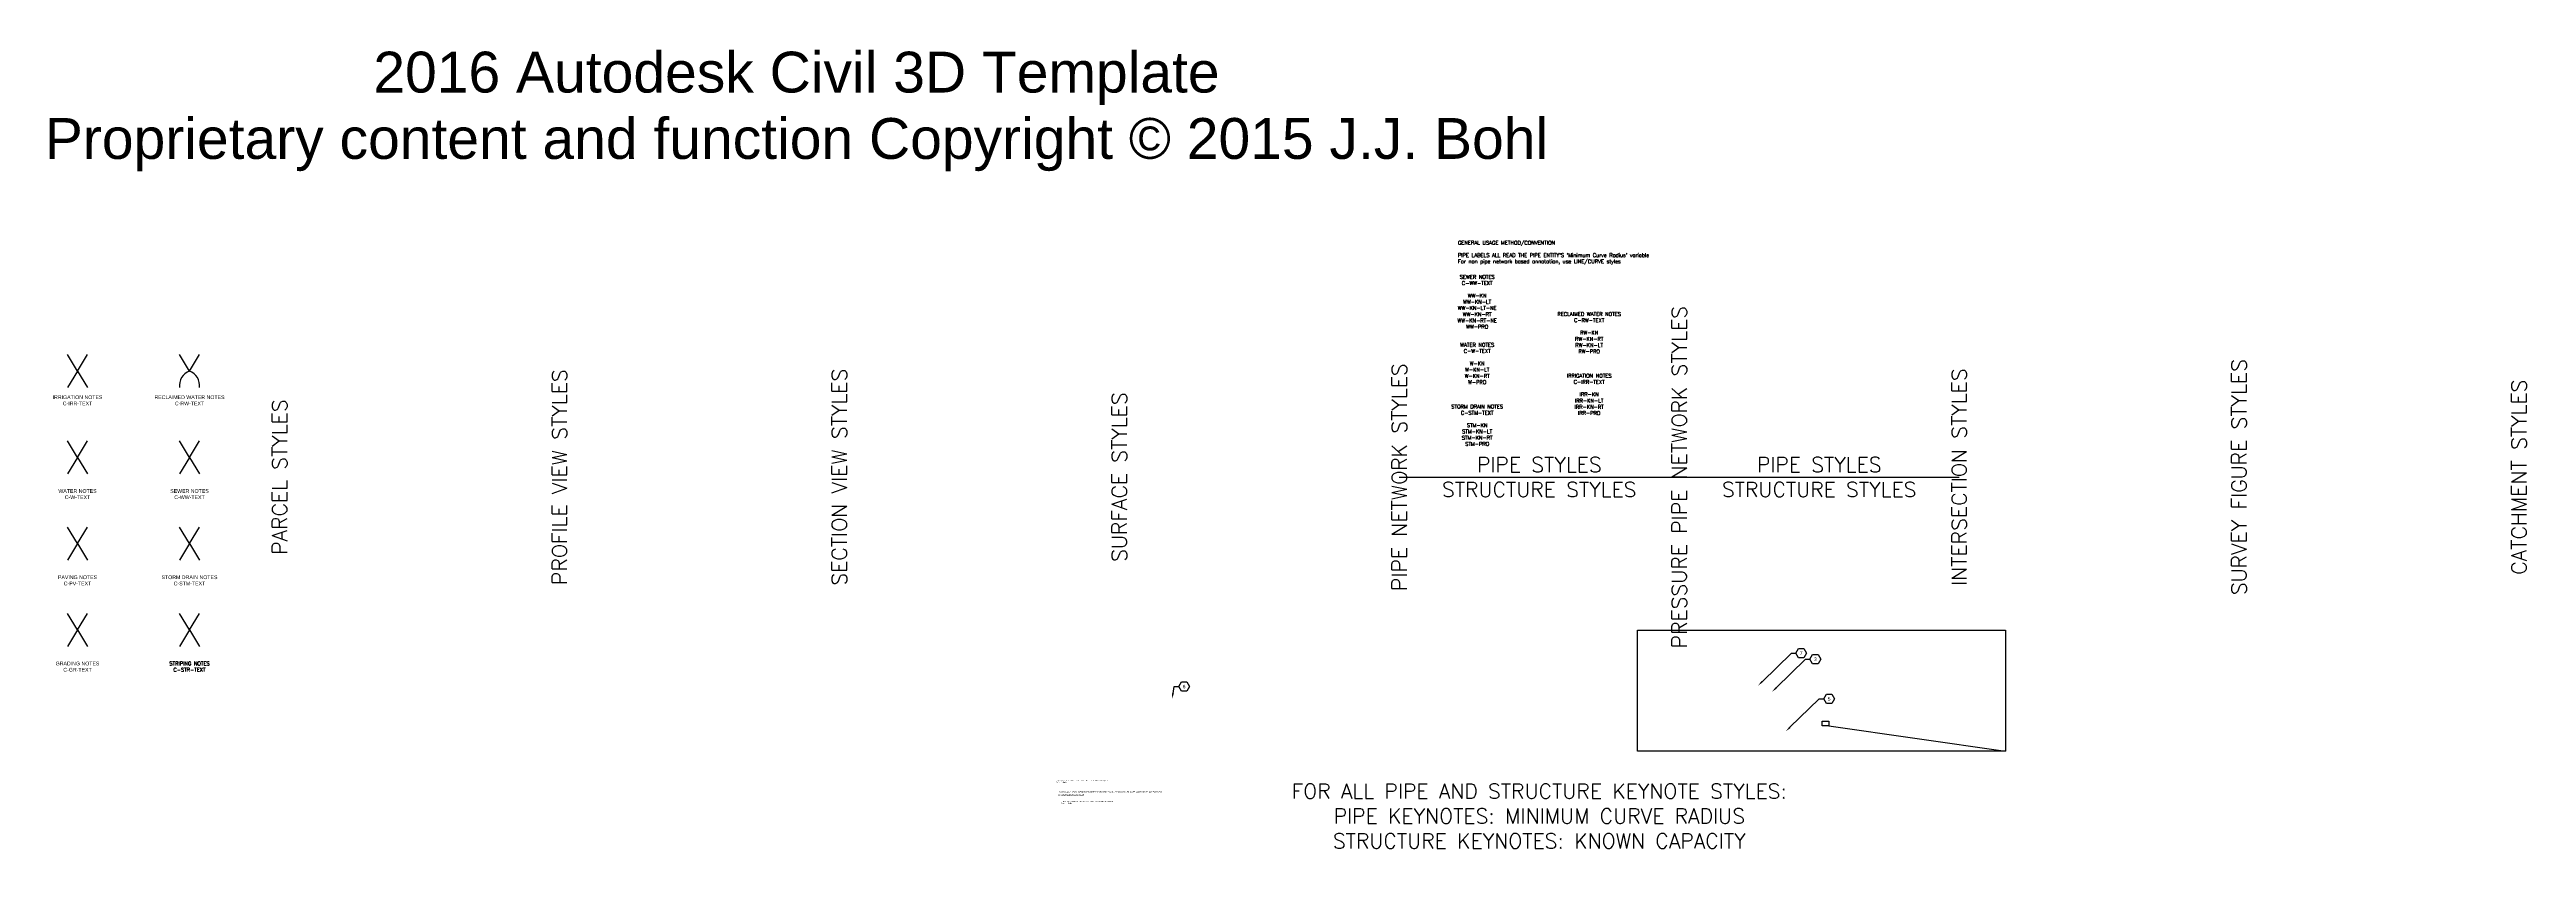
# Model space of a CAD drawing. Header units: feet. Extents: x -104 to 3239, y -492 to 540.
# Drawn here: x 584 to 3239, y -316 to 540 of the extents above; entities that cross this region are included whole.
import ezdxf
from ezdxf import colors
from ezdxf.entities.mleader import LeaderData, LeaderLine
from ezdxf.enums import TextEntityAlignment as Align
from ezdxf.math import Vec2, Vec3

# ---------------------------------------------------------------- set-up
doc = ezdxf.new("R2010")
doc.units = ezdxf.units.FT
doc.header["$MEASUREMENT"] = 0
doc.layers.get('0').update_dxf_attribs({"color": 30})
doc.layers.get('Defpoints').update_dxf_attribs({"color": 30})
for name, color, linetype in [('_XREF', 1, 'Continuous'), ('C-ALIGN-TABLE', 3, 'Continuous'), ('C-DIMS', 2, 'Continuous'), ('C-GR-TEXT', 51, 'Continuous'), ('C-IR-TEXT', 111, 'Continuous'), ('C-PV-TEXT', 31, 'Continuous'), ('C-RW-TEXT', 201, 'Continuous'), ('C-STM-TEXT', 231, 'Continuous'), ('C-STR-TEXT', 181, 'Continuous'), ('C-W-TEXT', 131, 'Continuous'), ('C-WW-TEXT', 91, 'Continuous')]:
    doc.layers.add(name, color=color, linetype=linetype)
doc.styles.add('ARIAL', font='arial.ttf')
doc.styles.add('Bury-Simplex', font='simplex.shx')
doc.styles.add('BURYLOGO', font='arial.ttf', dxfattribs={"height": 0.46})
doc.styles.add('KN', font='arial.ttf')
doc.styles.add('KN_ITALIC', font='ariali.ttf')
doc.styles.get("Standard").update_dxf_attribs({"font": 'SIMPLEX.SHX'})

# ---------------------------------------------------------------- blocks, each defined once
blk = doc.blocks.new('bb')
at = {"layer": '_XREF'}
blk.add_line((2484.294, -179.761), (2488.967, -180.437), dxfattribs=at)
for points in [[(2479.235, -177.236), (2488.967, -177.236), (2488.967, -180.437), (2479.235, -180.437)], [(2484.122, -179.637), (2484.294, -179.637), (2484.294, -179.761), (2484.122, -179.761)]]:
    blk.add_lwpolyline(points, close=True, dxfattribs=at)
blk = doc.blocks.new('_TagHexagon')
at = {"color": 0, "linetype": 'ByBlock', "transparency": 16777216}
blk.add_lwpolyline([(-0.144, 0), (-0.072, 0.125), (0.072, 0.125), (0.144, 0), (0.072, -0.125), (-0.072, -0.125)], close=True, dxfattribs=at)
at = {"layer": 'C-DIMS', "color": 0, "transparency": 16777216, "style": 'ARIAL'}
blk.add_attdef('TAGNUMBER', text='', height=0.0938, dxfattribs=at).set_placement((0, 0), align=Align.MIDDLE)

msp = doc.modelspace()

# ---------------------------------------------------------------- linework, layer by layer
at = {"layer": 'Defpoints'}
for p, q in [((614.3, 195.3), (603.7, 212.9)), ((614.3, 195.3), (625, 212.9)), ((734.3, 195.3), (723.7, 212.9)), ((734.3, 195.3), (745, 212.9)), ((614.3, 195.3), (603.7, 177.6)), ((614.3, 195.3), (625, 177.6)), ((614.3, 102.8), (603.7, 120.5)), ((614.3, 102.8), (625, 120.5)), ((734.3, 102.8), (723.7, 120.5)), ((734.3, 102.8), (745, 120.5)), ((614.3, 102.8), (603.7, 85.1)), ((614.3, 102.8), (625, 85.1)), ((734.3, 102.8), (723.7, 85.1)), ((734.3, 102.8), (745, 85.1)), ((2030.8, 81.7), (2330.8, 81.7)), ((2330.8, 81.7), (2630.8, 81.7)), ((614.3, 10.4), (603.7, 28.1)), ((614.3, 10.4), (625, 28.1)), ((734.3, 10.4), (723.7, 28.1)), ((734.3, 10.4), (745, 28.1)), ((614.3, 10.4), (603.7, -7.3)), ((614.3, 10.4), (625, -7.3)), ((734.3, 10.4), (723.7, -7.3)), ((734.3, 10.4), (745, -7.3)), ((614.3, -82), (603.7, -64.4)), ((614.3, -82), (625, -64.4)), ((734.3, -82), (723.7, -64.4)), ((734.3, -82), (745, -64.4)), ((614.3, -82), (603.7, -99.7)), ((614.3, -82), (625, -99.7)), ((734.3, -82), (723.7, -99.7)), ((734.3, -82), (745, -99.7))]:
    msp.add_line(p, q, dxfattribs=at)
for centre, start, end in [((740.1, 179.7), 110.5152, 187.46), ((728.5, 179.7), 352.54, 69.4848)]:
    msp.add_arc(centre, 16.6, start, end, dxfattribs=at)

# ---------------------------------------------------------------- block references
at = {"layer": 'C-ALIGN-TABLE', "xscale": 40.54652674428195, "yscale": 40.54652674428195, "zscale": 40.54652674428195}
msp.add_blockref('bb', (-98238.4, 7104), dxfattribs=at)

# ---------------------------------------------------------------- texts
at = {"color": 1, "style": 'BURYLOGO'}
for s, p in [('2016 Autodesk Civil 3D Template', (1384.8, 515.6)), ('Proprietary content and function Copyright © 2015 J.J. Bohl', (1384.8, 444.5))]:
    msp.add_text(s, height=43.75, dxfattribs=at).set_placement(p, align=Align.MIDDLE_CENTER)
at = {"layer": '_XREF', "attachment_point": 1}
for insert, char_height, style in [((1662.9, -243.1), 1, 'KN'), ((1665.4, -254.6), 2, 'KN_ITALIC'), ((1668.6, -265.5), 1, 'KN')]:
    msp.add_mtext('1 INSTALL PVC SEWER MAIN PER MSD XXX, LENGTH, SLOPE AND SIZE AS NOTED. \\P0 sdsdfsdfsdfsdfsdfsdf \\P', dxfattribs=dict(at, insert=insert, char_height=char_height, style=style))
at = {"layer": 'C-GR-TEXT', "insert": (614.3, -121.4), "char_height": 4, "attachment_point": 5, "style": 'KN'}
msp.add_mtext('GRADING NOTES\\PC-GR-TEXT', dxfattribs=at)
at = {"layer": 'C-IR-TEXT', "char_height": 4, "attachment_point": 5}
for s, insert, style in [('IRRIGATION NOTES\\PC-IRR-TEXT\\P\\PIRR-KN\\PIRR-KN-LT\\PIRR-KN-RT\\PIRR-PRO', (2234.3, 170.3), 'Bury-Simplex'), ('IRRIGATION NOTES\\PC-IRR-TEXT', (614.3, 163.9), 'KN')]:
    msp.add_mtext(s, dxfattribs=dict(at, insert=insert, style=style))
at = {"layer": 'C-PV-TEXT', "insert": (614.3, -29), "char_height": 4, "attachment_point": 5, "style": 'KN'}
msp.add_mtext('PAVING NOTES\\PC-PV-TEXT', dxfattribs=at)
at = {"layer": 'C-RW-TEXT', "char_height": 4, "attachment_point": 5}
for s, insert, style in [('RECLAIMED WATER NOTES\\PC-RW-TEXT\\P\\PRW-KN\\PRW-KN-RT\\PRW-KN-LT\\PRW-PRO', (2234.3, 236.4), 'Bury-Simplex'), ('RECLAIMED WATER NOTES\\PC-RW-TEXT', (734.3, 163.9), 'KN')]:
    msp.add_mtext(s, dxfattribs=dict(at, insert=insert, style=style))
at = {"layer": 'C-STM-TEXT', "char_height": 4, "attachment_point": 5}
for s, insert, style in [('STORM DRAIN NOTES\\PC-STM-TEXT\\P\\PSTM-KN\\PSTM-KN-LT\\PSTM-KN-RT\\PSTM-PRO', (2114.3, 137.2), 'Bury-Simplex'), ('STORM DRAIN NOTES\\PC-STM-TEXT', (734.3, -29), 'KN')]:
    msp.add_mtext(s, dxfattribs=dict(at, insert=insert, style=style))
at = {"layer": 'C-STR-TEXT', "insert": (734.3, -121.4), "char_height": 4, "attachment_point": 5, "style": 'Bury-Simplex'}
msp.add_mtext('STRIPING NOTES\\PC-STR-TEXT', dxfattribs=at)
at = {"layer": 'C-W-TEXT', "char_height": 4, "attachment_point": 5}
for s, insert, style in [('WATER NOTES\\PC-W-TEXT\\P\\PW-KN\\PW-KN-LT\\PW-KN-RT\\PW-PRO', (2114.3, 203.4), 'Bury-Simplex'), ('WATER NOTES\\PC-W-TEXT', (614.3, 63.4), 'KN')]:
    msp.add_mtext(s, dxfattribs=dict(at, insert=insert, style=style))
at = {"layer": 'C-WW-TEXT', "char_height": 4, "attachment_point": 5}
for s, insert, style in [('SEWER NOTES\\PC-WW-TEXT\\P\\PWW-KN\\PWW-KN-LT\\PWW-KN-LT-NE\\PWW-KN-RT\\PWW-KN-RT-NE\\PWW-PRO', (2114.3, 269.5), 'Bury-Simplex'), ('SEWER NOTES\\PC-WW-TEXT', (734.3, 63.4), 'KN')]:
    msp.add_mtext(s, dxfattribs=dict(at, insert=insert, style=style))
at = {"layer": 'Defpoints', "style": 'Bury-Simplex'}
for s, insert, char_height, attachment_point in [("GENERAL USAGE METHOD/CONVENTION\\P\\PPIPE LABELS ALL READ THE PIPE ENTITY'S 'Minimum Curve Radius' variable\\PFor non pipe network based annotation, use LINE/CURVE styles", (2093.7, 334.8), 4, 1), ('PIPE STYLES\\PSTRUCTURE STYLES', (2180.8, 81.7), 16, 5), ('PIPE STYLES\\PSTRUCTURE STYLES', (2480.8, 81.7), 16, 5), ('FOR ALL PIPE AND STRUCTURE KEYNOTE STYLES:\\PPIPE KEYNOTES: MINIMUM CURVE RADIUS\\PSTRUCTURE KEYNOTES: KNOWN CAPACITY', (2180.8, -281.5), 16, 5)]:
    msp.add_mtext(s, dxfattribs=dict(at, insert=insert, char_height=char_height, attachment_point=attachment_point))
at = {"layer": 'Defpoints', "char_height": 16, "attachment_point": 5, "rotation": 90, "style": 'Bury-Simplex'}
for s, insert in [('PRESSURE PIPE NETWORK STYLES', (2330.8, 81.7)), ('PROFILE VIEW STYLES', (1130.8, 81.7)), ('SECTION VIEW STYLES', (1430.8, 81.7)), ('PIPE NETWORK STYLES', (2030.8, 81.7)), ('INTERSECTION STYLES', (2630.8, 81.7)), ('SURVEY FIGURE STYLES', (2930.8, 81.7)), ('PARCEL STYLES', (830.8, 81.7)), ('SURFACE STYLES', (1730.8, 81.7)), ('CATCHMENT STYLES', (3230.8, 81.7))]:
    msp.add_mtext(s, dxfattribs=dict(at, insert=insert))

# ---------------------------------------------------------------- leaders
at = {"layer": '_XREF'}
ml = msp.add_multileader_block('Standard', dxfattribs=at)
ml.set_content('_TagHexagon', color=256, scale=40)
ml.set_attribute('TAGNUMBER', '7', width=0)
ml.set_leader_properties(color=256)
ml.build(insert=Vec2(0, 0))
ml.multileader.update_dxf_attribs({"dogleg_length": 0.12, "arrow_head_size": 6, "scale": 40})
ctx = ml.context
ctx.base_point, ctx.scale, ctx.char_height, ctx.arrow_head_size, ctx.landing_gap_size, ctx.plane_origin = Vec3(2455.8, -107), 40, 3.2, 6, 1.6, Vec3(2397.1, -178.8)
notes = []
notes.append((ctx, [(0, (1, 1, 0), (2451, -107), (1, 0), 4.8, [(0, [(2415.3, -141.7)], 0, [])])]))
ctx.block.insert = Vec3(2461.5, -107)
ml = msp.add_multileader_block('Standard', dxfattribs=at)
ml.set_content('_TagHexagon', color=256, scale=40)
ml.set_attribute('TAGNUMBER', '3', width=0)
ml.set_leader_properties(color=256)
ml.build(insert=Vec2(0, 0))
ml.multileader.update_dxf_attribs({"dogleg_length": 0.12, "arrow_head_size": 6, "scale": 40})
ctx = ml.context
ctx.base_point, ctx.scale, ctx.char_height, ctx.arrow_head_size, ctx.landing_gap_size, ctx.plane_origin = Vec3(2470.9, -113.5), 40, 3.2, 6, 1.6, Vec3(2412.2, -185.4)
notes.append((ctx, [(0, (1, 1, 0), (2466.1, -113.5), (1, 0), 4.8, [(0, [(2430.4, -148.3)], 0, [])])]))
ctx.block.insert = Vec3(2476.7, -113.5)
ml = msp.add_multileader_block('Standard', dxfattribs=at)
ml.set_content('_TagHexagon', color=256, scale=40)
ml.set_attribute('TAGNUMBER', '6', width=0)
ml.set_leader_properties(color=256)
ml.build(insert=Vec2(0, 0))
ml.multileader.update_dxf_attribs({"dogleg_length": 0.12, "arrow_head_size": 6, "scale": 40})
ctx = ml.context
ctx.base_point, ctx.scale, ctx.char_height, ctx.arrow_head_size, ctx.landing_gap_size, ctx.plane_origin = Vec3(1794.5, -142.8), 40, 3.2, 6, 1.6, Vec3(1735.8, -214.6)
notes.append((ctx, [(0, (1, 1, 0), (1789.7, -142.8), (1, 0), 4.8, [(0, [(1787.2, -155.9)], 0, [])])]))
ctx.block.insert = Vec3(1800.2, -142.8)
ml = msp.add_multileader_block('Standard', dxfattribs=at)
ml.set_content('_TagHexagon', color=256, scale=40)
ml.set_attribute('TAGNUMBER', '5', width=0)
ml.set_leader_properties(color=256)
ml.build(insert=Vec2(0, 0))
ml.multileader.update_dxf_attribs({"dogleg_length": 0.12, "arrow_head_size": 6, "scale": 40})
ctx = ml.context
ctx.base_point, ctx.scale, ctx.char_height, ctx.arrow_head_size, ctx.landing_gap_size, ctx.plane_origin = Vec3(2485.7, -155.9), 40, 3.2, 6, 1.6, Vec3(2427, -227.7)
notes.append((ctx, [(0, (1, 1, 0), (2480.9, -155.9), (1, 0), 4.8, [(0, [(2445.2, -190.6)], 0, [])])]))
ctx.block.insert = Vec3(2491.5, -155.9)
for ctx, leaders in notes:
    for number, flags, end, landing, length, lines in leaders:
        leader = LeaderData()
        leader.index, (leader.has_last_leader_line, leader.has_dogleg_vector, leader.attachment_direction) = number, flags
        leader.last_leader_point, leader.dogleg_vector, leader.dogleg_length = Vec3(end), Vec3(landing), length
        for number, points, colour, breaks in lines:
            line = LeaderLine()
            line.index, line.vertices, line.color, line.breaks = number, Vec3.list(points), colors.encode_raw_color(colour), breaks
            leader.lines.append(line)
        ctx.leaders.append(leader)

doc.saveas('drawing.dxf')
